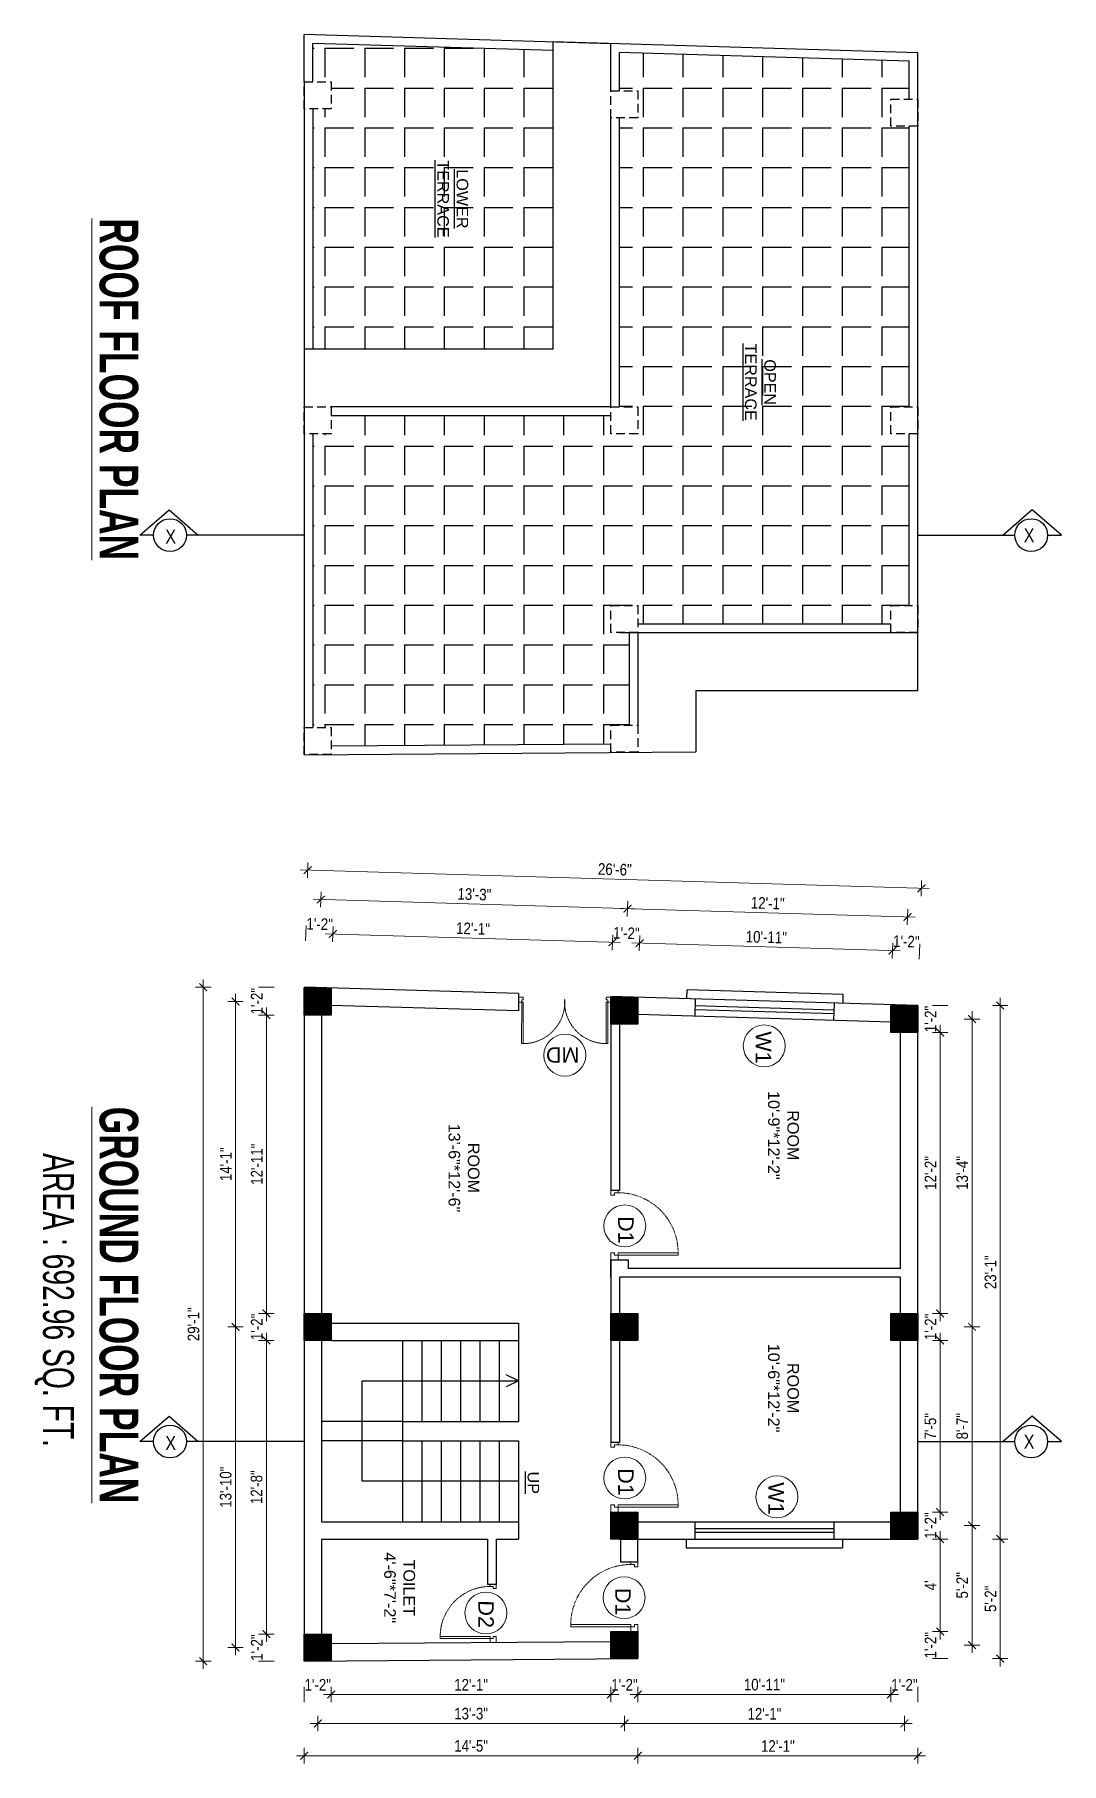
# Model space of a CAD drawing. Header units: inches. Extents: x -9985691 to 3643, y -3270716 to 4788.
# Drawn here: x -4964856 to -4964323, y -3264200 to -3263304 of the extents above; entities that cross this region are included whole.
import ezdxf

# ---------------------------------------------------------------- set-up
doc = ezdxf.new("R2010")
doc.units = ezdxf.units.IN
doc.header["$LTSCALE"] = 2
doc.header["$MEASUREMENT"] = 0
doc.header["$PDMODE"] = 34
doc.linetypes.add('HIDDEN', pattern=[0.375, 0.25, -0.125])
doc.layers.get('0').update_dxf_attribs({"linetype": 'CONTINUOUS'})
doc.layers.get('DEFPOINTS').update_dxf_attribs({"color": 141, "linetype": 'CONTINUOUS'})
doc.layers.add('A-Hatch', color=7, linetype='CONTINUOUS')
for name, color, linetype, lineweight in [('Annotate-Lite.w', 177, 'CONTINUOUS', 9), ('DIM 1-100', 4, 'CONTINUOUS', 13), ('Door-Window.w', 4, 'CONTINUOUS', 15), ('TEXT', 181, 'CONTINUOUS', 25), ('Text-100.w', 254, 'CONTINUOUS', 9)]:
    doc.layers.add(name, color=color, linetype=linetype, lineweight=lineweight)
doc.styles.add('ARAIL', font='ARIALN.TTF')
doc.styles.add('Arial', font='arial.ttf', dxfattribs={"width": 0.8, "height": 12})
doc.styles.add('arial.', font='arial.ttf')
doc.styles.add('gaurav', font='arial.ttf')
doc.styles.get("Standard").update_dxf_attribs({"font": 'ARIALN.TTF'})
doc.dimstyles.new('1 by 96', dxfattribs={"dimtxt": 6, "dimasz": 4, "dimexe": 4, "dimexo": 4, "dimgap": 2, "dimtad": 1, "dimdec": 0, "dimzin": 0, "dimdsep": 46, "dimlunit": 4, "dimtxsty": 'Standard', "dimblk": 'ARCHTICK', "dimcen": 0, "dimdle": 4, "dimadec": 0, "dimazin": 0, "dimtfac": 1, "dimtdec": 0, "dimtix": 1, "dimtofl": 0, "dimtmove": 1, "dimatfit": 3, "dimldrblk": 'ARCHTICK', "dimfxl": 4, "dimfxlon": 1, "dimtolj": 1, "dimtzin": 0, "dimlwd": -1, "dimlwe": -1, "dimarcsym": 0})
pattern_1 = [(270, (-1699726.366, -8236740.928), (20.625, -4e-15), [15, -5.625]), (360, (-1699726.366, -8236740.928), (5e-15, 20.625), [15, -5.625])]

msp = doc.modelspace()

# ---------------------------------------------------------------- texts
at = {"layer": 'Annotate-Lite.w', "ltscale": 0.005, "char_height": 8, "style": 'gaurav'}
for s, insert, attachment_point, rotation in [('W1', (-4964473.73, -3263820.66), 1, 270), ('MD', (-4964573.11, -3263836.9), 1, 179.96183), ('D1', (-4964545.09, -3263916.43), 1, 270.03817), ('D1', (-4964545.09, -3264047.17), 1, 270.03817), ('W1', (-4964467.16, -3264054.46), 1, 270), ('D2', (-4964625.55, -3264115.7), 7, 269.88549), ('D1', (-4964554.56, -3264109.2), 7, 269.96183)]:
    msp.add_mtext_dynamic_manual_height_columns(s, width=8, gutter_width=100, heights=[0], dxfattribs=dict(at, insert=insert, attachment_point=attachment_point, rotation=rotation))
at = {"layer": 'TEXT', "lineweight": -2, "char_height": 6, "attachment_point": 5, "rotation": 270, "style": 'arial.'}
for s, insert, width in [('{\\LLOWER\\PTERRACE}', (-4964638.89, -3263389.01), 127.5059), ('{\\LOPEN\\PTERRACE}', (-4964479.38, -3263484.05), 127.5059), ('{\\LUP}', (-4964597.08, -3264054.71), 26.6739)]:
    msp.add_mtext(s, dxfattribs=dict(at, insert=insert, width=width))
at = {"layer": 'TEXT', "char_height": 7.2, "style": 'ARAIL'}
for insert, attachment_point in [((-4964782.31, -3263560.51), 3), ((-4964342.81, -3263559.84), 1), ((-4964782.31, -3264030.49), 3), ((-4964342.81, -3264029.83), 1)]:
    msp.add_mtext_dynamic_manual_height_columns('X', width=125.4648, gutter_width=90, heights=[0], dxfattribs=dict(at, insert=insert, attachment_point=attachment_point))
at = {"layer": 'TEXT', "lineweight": -2, "char_height": 6, "attachment_point": 5, "rotation": 270, "style": 'arial.'}
for s, insert in [('ROOM\\P10\'-9"*12\'-2"', (-4964467.42, -3263874.57)), ('ROOM\\P13\'-6"*12\'-6"', (-4964633.04, -3263891.48)), ('ROOM\\P10\'-6"*12\'-2"', (-4964467.42, -3264005.61)), ('TOILET\\P4\'-6"*7\'-2"', (-4964666.42, -3264109.17))]:
    msp.add_mtext_dynamic_manual_height_columns(s, width=45.7314, gutter_width=30, heights=[0], dxfattribs=dict(at, insert=insert))
at = {"layer": 'Text-100.w', "char_height": 20, "width": 569.1024, "attachment_point": 2, "rotation": 270, "style": 'Arial'}
for s, insert in [('\\A1;{\\fArial Narrow|b1|i0|c0|p34;\\LROOF FLOOR PLAN}', (-4964801.88, -3263487.69)), ('\\A1;{\\fArial Narrow|b1|i0|c0|p34;\\L GROUND FLOOR PLAN\\P\\fArial Narrow|b0|i0|c0|p34;\\H0.8x;\\lAREA : 692.96 SQ. FT.\\H1.02306x; }', (-4964801.88, -3263959.99))]:
    msp.add_mtext(s, dxfattribs=dict(at, insert=insert))

# ---------------------------------------------------------------- blocks, each defined once
blk = doc.blocks.new('FDFDRE')
at = {"ltscale": 3}
for p, q in [((165701.1, -58637.8), (165701.1, -58641.5)), ((165704.8, -58637.8), (165701.1, -58637.8)), ((165704.8, -58639.7), (165703.6, -58639.7)), ((165703.6, -58639.7), (165703.6, -58641.5)), ((165704.8, -58639.7), (165704.8, -58637.8)), ((165767, -58639.7), (165767, -58637.8)), ((165767, -58637.8), (165770.6, -58637.8)), ((165767, -58639.7), (165768.2, -58639.7)), ((165768.2, -58639.7), (165768.2, -58641.5)), ((165770.6, -58637.8), (165770.7, -58641.5)), ((165701.1, -58641.5), (165703.6, -58641.5)), ((165703.6, -58641.5), (165703.5, -58672.6)), ((165703.6, -58641.5), (165704.8, -58641.5)), ((165704.8, -58641.5), (165704.8, -58672.7)), ((165767, -58641.5), (165767, -58672.7)), ((165768.2, -58641.5), (165767, -58641.5)), ((165770.7, -58641.5), (165768.2, -58641.5)), ((165768.2, -58641.5), (165768.2, -58672.6)), ((165703.5, -58672.6), (165704.8, -58672.7)), ((165768.2, -58672.6), (165767, -58672.7))]:
    blk.add_line(p, q, dxfattribs=at)
at = {"layer": 'Door-Window.w', "color": 9, "linetype": 'HIDDEN', "lineweight": 18}
for centre, start, end in [((165704.8, -58641.5), 269.9618, 3.3835), ((165767, -58641.5), 176.6165, 270.0382)]:
    blk.add_arc(centre, 31.2, start, end, dxfattribs=at)
blk = doc.blocks.new('3-0')
at = {"ltscale": 3}
for p, q in [((11063.05, 10097.68), (11065.97, 10099.9)), ((11063.05, 10097.68), (11064.53, 10095.73)), ((11065.99, 10096.84), (11064.53, 10095.73)), ((11065.25, 10097.81), (11066.71, 10098.92)), ((11065.99, 10096.84), (11065.25, 10097.81)), ((11065.97, 10099.9), (11066.71, 10098.92)), ((11085.5, 10074.13), (11110.32, 10092.96)), ((11086.24, 10073.15), (11111.05, 10091.97)), ((11111.05, 10091.97), (11110.32, 10092.96)), ((11084.04, 10073.02), (11082.57, 10071.91)), ((11082.57, 10071.91), (11084.79, 10068.98)), ((11084.04, 10073.02), (11084.78, 10072.04)), ((11084.78, 10072.04), (11086.24, 10073.15)), ((11084.79, 10068.98), (11087.72, 10071.2)), ((11086.24, 10073.15), (11085.5, 10074.13)), ((11087.72, 10071.2), (11086.24, 10073.15))]:
    blk.add_line(p, q, dxfattribs=at)
at = {"layer": 'Door-Window.w', "color": 9, "linetype": 'HIDDEN', "lineweight": 18}
blk.add_arc((11085.5, 10074.13), 31.16, 37.1906, 127.14649, dxfattribs=at)
blk = doc.blocks.new('*D1332')
at = {"layer": 'DEFPOINTS', "color": 0, "ltscale": 0.5, "transparency": 16777216}
for p in [(-4964397.7, -3263807.25), (-4964397.7, -3263821.25), (-4964386.16, -3263821.25)]:
    blk.add_point(p, dxfattribs=at)
at = {"layer": 'DIM 1-100', "color": 0, "ltscale": 0.5, "transparency": 16777216}
for p, q in [((-4964390.16, -3263807.25), (-4964382.16, -3263807.25)), ((-4964390.16, -3263821.25), (-4964382.16, -3263821.25))]:
    blk.add_line(p, q, dxfattribs=at)
at = {"layer": 'DIM 1-100', "color": 0, "ltscale": 0.5, "transparency": 16777216, "insert": (-4964391.17, -3263814.25), "char_height": 6, "attachment_point": 5, "rotation": 90}
blk.add_mtext('\\A1;1\'-2"', dxfattribs=at)
blk = doc.blocks.new('_ArchTick')
at = {"color": 0, "linetype": 'ByBlock', "const_width": 0.15}
blk.add_lwpolyline([(-0.5, -0.5), (0.5, 0.5)], dxfattribs=at)
blk = doc.blocks.new('*D1333')
at = {"layer": 'DEFPOINTS', "color": 0, "ltscale": 0.5, "transparency": 16777216}
for p in [(-4964397.7, -3263821.25), (-4964397.7, -3263966.89), (-4964386.16, -3263966.89)]:
    blk.add_point(p, dxfattribs=at)
at = {"layer": 'DIM 1-100', "color": 0, "ltscale": 0.5, "transparency": 16777216}
for p, q in [((-4964386.16, -3263817.25), (-4964386.16, -3263970.89)), ((-4964390.16, -3263821.25), (-4964382.16, -3263821.25)), ((-4964390.16, -3263966.89), (-4964382.16, -3263966.89))]:
    blk.add_line(p, q, dxfattribs=at)
at = {"layer": 'DIM 1-100', "color": 0, "ltscale": 0.5, "transparency": 16777216, "xscale": 4, "yscale": 4, "zscale": 4}
for p, rotation in [((-4964386.16, -3263821.25), 90), ((-4964386.16, -3263966.89), 270)]:
    blk.add_blockref('_ArchTick', p, dxfattribs=dict(at, rotation=rotation))
at = {"layer": 'DIM 1-100', "color": 0, "ltscale": 0.5, "transparency": 16777216, "insert": (-4964391.17, -3263894.07), "char_height": 6, "attachment_point": 5, "rotation": 90}
blk.add_mtext('\\A1;12\'-2"', dxfattribs=at)
blk = doc.blocks.new('*D1334')
at = {"layer": 'DEFPOINTS', "color": 0, "ltscale": 0.5, "transparency": 16777216}
for p in [(-4964397.7, -3263966.89), (-4964397.7, -3263980.89), (-4964386.16, -3263980.89)]:
    blk.add_point(p, dxfattribs=at)
at = {"layer": 'DIM 1-100', "color": 0, "ltscale": 0.5, "transparency": 16777216}
for p, q in [((-4964390.16, -3263966.89), (-4964382.16, -3263966.89)), ((-4964390.16, -3263980.89), (-4964382.16, -3263980.89))]:
    blk.add_line(p, q, dxfattribs=at)
at = {"layer": 'DIM 1-100', "color": 0, "ltscale": 0.5, "transparency": 16777216, "insert": (-4964391.17, -3263973.89), "char_height": 6, "attachment_point": 5, "rotation": 90}
blk.add_mtext('\\A1;1\'-2"', dxfattribs=at)
blk = doc.blocks.new('*D1335')
at = {"layer": 'DEFPOINTS', "color": 0, "ltscale": 0.5, "transparency": 16777216}
for p in [(-4964397.7, -3263980.89), (-4964397.7, -3264069.89), (-4964386.16, -3264069.89)]:
    blk.add_point(p, dxfattribs=at)
at = {"layer": 'DIM 1-100', "color": 0, "ltscale": 0.5, "transparency": 16777216}
for p, q in [((-4964390.16, -3263980.89), (-4964382.16, -3263980.89)), ((-4964386.16, -3263976.89), (-4964386.16, -3264073.89)), ((-4964390.16, -3264069.89), (-4964382.16, -3264069.89))]:
    blk.add_line(p, q, dxfattribs=at)
at = {"layer": 'DIM 1-100', "color": 0, "ltscale": 0.5, "transparency": 16777216, "xscale": 4, "yscale": 4, "zscale": 4}
for p, rotation in [((-4964386.16, -3263980.89), 90), ((-4964386.16, -3264069.89), 270)]:
    blk.add_blockref('_ArchTick', p, dxfattribs=dict(at, rotation=rotation))
at = {"layer": 'DIM 1-100', "color": 0, "ltscale": 0.5, "transparency": 16777216, "insert": (-4964391.21, -3264025.39), "char_height": 6, "attachment_point": 5, "rotation": 90}
blk.add_mtext('\\A1;7\'-5"', dxfattribs=at)
blk = doc.blocks.new('*D1336')
at = {"layer": 'DEFPOINTS', "color": 0, "ltscale": 0.5, "transparency": 16777216}
for p in [(-4964397.7, -3264069.89), (-4964397.7, -3264083.89), (-4964386.16, -3264083.89)]:
    blk.add_point(p, dxfattribs=at)
at = {"layer": 'DIM 1-100', "color": 0, "ltscale": 0.5, "transparency": 16777216}
for p, q in [((-4964390.16, -3264069.89), (-4964382.16, -3264069.89)), ((-4964390.16, -3264083.89), (-4964382.16, -3264083.89))]:
    blk.add_line(p, q, dxfattribs=at)
at = {"layer": 'DIM 1-100', "color": 0, "ltscale": 0.5, "transparency": 16777216, "insert": (-4964391.17, -3264076.89), "char_height": 6, "attachment_point": 5, "rotation": 90}
blk.add_mtext('\\A1;1\'-2"', dxfattribs=at)
blk = doc.blocks.new('*D1337')
at = {"layer": 'DEFPOINTS', "color": 0, "ltscale": 0.5, "transparency": 16777216}
for p in [(-4964397.7, -3264083.89), (-4964542.82, -3264131.91), (-4964386.16, -3264131.91)]:
    blk.add_point(p, dxfattribs=at)
at = {"layer": 'DIM 1-100', "color": 0, "ltscale": 0.5, "transparency": 16777216}
for p, q in [((-4964386.16, -3264079.89), (-4964386.16, -3264135.91)), ((-4964390.16, -3264083.89), (-4964382.16, -3264083.89)), ((-4964390.16, -3264131.91), (-4964382.16, -3264131.91))]:
    blk.add_line(p, q, dxfattribs=at)
at = {"layer": 'DIM 1-100', "color": 0, "ltscale": 0.5, "transparency": 16777216, "xscale": 4, "yscale": 4, "zscale": 4}
for p, rotation in [((-4964386.16, -3264083.89), 90), ((-4964386.16, -3264131.91), 270)]:
    blk.add_blockref('_ArchTick', p, dxfattribs=dict(at, rotation=rotation))
at = {"layer": 'DIM 1-100', "color": 0, "ltscale": 0.5, "transparency": 16777216, "insert": (-4964391.16, -3264107.9), "char_height": 6, "attachment_point": 5, "rotation": 90}
blk.add_mtext("\\A1;4'", dxfattribs=at)
blk = doc.blocks.new('*D1338')
at = {"layer": 'DEFPOINTS', "color": 0, "ltscale": 0.5, "transparency": 16777216}
for p in [(-4964542.82, -3264131.91), (-4964542.82, -3264145.91), (-4964386.16, -3264145.91)]:
    blk.add_point(p, dxfattribs=at)
at = {"layer": 'DIM 1-100', "color": 0, "ltscale": 0.5, "transparency": 16777216}
for p, q in [((-4964390.16, -3264131.91), (-4964382.16, -3264131.91)), ((-4964390.16, -3264145.91), (-4964382.16, -3264145.91))]:
    blk.add_line(p, q, dxfattribs=at)
at = {"layer": 'DIM 1-100', "color": 0, "ltscale": 0.5, "transparency": 16777216, "insert": (-4964391.17, -3264138.91), "char_height": 6, "attachment_point": 5, "rotation": 90}
blk.add_mtext('\\A1;1\'-2"', dxfattribs=at)
blk = doc.blocks.new('*D1339')
at = {"layer": 'DEFPOINTS', "color": 0, "ltscale": 0.5, "transparency": 16777216}
for p in [(-4964404.7, -3263814.25), (-4964404.7, -3263973.89), (-4964369.63, -3263973.89)]:
    blk.add_point(p, dxfattribs=at)
at = {"layer": 'DIM 1-100', "color": 0, "ltscale": 0.5, "transparency": 16777216}
for p, q in [((-4964369.63, -3263810.25), (-4964369.63, -3263977.89)), ((-4964373.63, -3263814.25), (-4964365.63, -3263814.25)), ((-4964373.63, -3263973.89), (-4964365.63, -3263973.89))]:
    blk.add_line(p, q, dxfattribs=at)
at = {"layer": 'DIM 1-100', "color": 0, "ltscale": 0.5, "transparency": 16777216, "xscale": 4, "yscale": 4, "zscale": 4}
for p, rotation in [((-4964369.63, -3263814.25), 90), ((-4964369.63, -3263973.89), 270)]:
    blk.add_blockref('_ArchTick', p, dxfattribs=dict(at, rotation=rotation))
at = {"layer": 'DIM 1-100', "color": 0, "ltscale": 0.5, "transparency": 16777216, "insert": (-4964374.7, -3263894.07), "char_height": 6, "attachment_point": 5, "rotation": 90}
blk.add_mtext('\\A1;13\'-4"', dxfattribs=at)
blk = doc.blocks.new('*D1340')
at = {"layer": 'DEFPOINTS', "color": 0, "ltscale": 0.5, "transparency": 16777216}
for p in [(-4964404.7, -3263973.89), (-4964404.7, -3264076.89), (-4964369.63, -3264076.89)]:
    blk.add_point(p, dxfattribs=at)
at = {"layer": 'DIM 1-100', "color": 0, "ltscale": 0.5, "transparency": 16777216}
for p, q in [((-4964369.63, -3263969.89), (-4964369.63, -3264080.89)), ((-4964373.63, -3263973.89), (-4964365.63, -3263973.89)), ((-4964373.63, -3264076.89), (-4964365.63, -3264076.89))]:
    blk.add_line(p, q, dxfattribs=at)
at = {"layer": 'DIM 1-100', "color": 0, "ltscale": 0.5, "transparency": 16777216, "xscale": 4, "yscale": 4, "zscale": 4}
for p, rotation in [((-4964369.63, -3263973.89), 90), ((-4964369.63, -3264076.89), 270)]:
    blk.add_blockref('_ArchTick', p, dxfattribs=dict(at, rotation=rotation))
at = {"layer": 'DIM 1-100', "color": 0, "ltscale": 0.5, "transparency": 16777216, "insert": (-4964374.7, -3264025.39), "char_height": 6, "attachment_point": 5, "rotation": 90}
blk.add_mtext('\\A1;8\'-7"', dxfattribs=at)
blk = doc.blocks.new('*D1341')
at = {"layer": 'DEFPOINTS', "color": 0, "ltscale": 0.5, "transparency": 16777216}
for p in [(-4964404.7, -3264076.89), (-4964549.82, -3264138.91), (-4964369.63, -3264138.91)]:
    blk.add_point(p, dxfattribs=at)
at = {"layer": 'DIM 1-100', "color": 0, "ltscale": 0.5, "transparency": 16777216}
for p, q in [((-4964373.63, -3264076.89), (-4964365.63, -3264076.89)), ((-4964369.63, -3264072.89), (-4964369.63, -3264142.91)), ((-4964373.63, -3264138.91), (-4964365.63, -3264138.91))]:
    blk.add_line(p, q, dxfattribs=at)
at = {"layer": 'DIM 1-100', "color": 0, "ltscale": 0.5, "transparency": 16777216, "xscale": 4, "yscale": 4, "zscale": 4}
for p, rotation in [((-4964369.63, -3264076.89), 90), ((-4964369.63, -3264138.91), 270)]:
    blk.add_blockref('_ArchTick', p, dxfattribs=dict(at, rotation=rotation))
at = {"layer": 'DIM 1-100', "color": 0, "ltscale": 0.5, "transparency": 16777216, "insert": (-4964374.7, -3264107.9), "char_height": 6, "attachment_point": 5, "rotation": 90}
blk.add_mtext('\\A1;5\'-2"', dxfattribs=at)
blk = doc.blocks.new('*D1342')
at = {"layer": 'DEFPOINTS', "color": 0, "ltscale": 0.5, "transparency": 16777216}
for p in [(-4964397.7, -3263807.25), (-4964355, -3263807.25), (-4964397.7, -3264083.89)]:
    blk.add_point(p, dxfattribs=at)
at = {"layer": 'DIM 1-100', "color": 0, "ltscale": 0.5, "transparency": 16777216}
for p, q in [((-4964359, -3263807.25), (-4964351, -3263807.25)), ((-4964355, -3264087.89), (-4964355, -3263803.25)), ((-4964359, -3264083.89), (-4964351, -3264083.89))]:
    blk.add_line(p, q, dxfattribs=at)
at = {"layer": 'DIM 1-100', "color": 0, "ltscale": 0.5, "transparency": 16777216, "xscale": 4, "yscale": 4, "zscale": 4}
for p, rotation in [((-4964355, -3263807.25), 90), ((-4964355, -3264083.89), 270)]:
    blk.add_blockref('_ArchTick', p, dxfattribs=dict(at, rotation=rotation))
at = {"layer": 'DIM 1-100', "color": 0, "ltscale": 0.5, "transparency": 16777216, "insert": (-4964360.06, -3263945.57), "char_height": 6, "attachment_point": 5, "rotation": 90}
blk.add_mtext('\\A1;23\'-1"', dxfattribs=at)
blk = doc.blocks.new('*D1343')
at = {"layer": 'DEFPOINTS', "color": 0, "ltscale": 0.5, "transparency": 16777216}
for p in [(-4964397.7, -3264083.89), (-4964542.82, -3264145.91), (-4964355, -3264145.91)]:
    blk.add_point(p, dxfattribs=at)
at = {"layer": 'DIM 1-100', "color": 0, "ltscale": 0.5, "transparency": 16777216}
for p, q in [((-4964355, -3264079.89), (-4964355, -3264149.91)), ((-4964359, -3264083.89), (-4964351, -3264083.89)), ((-4964359, -3264145.91), (-4964351, -3264145.91))]:
    blk.add_line(p, q, dxfattribs=at)
at = {"layer": 'DIM 1-100', "color": 0, "ltscale": 0.5, "transparency": 16777216, "xscale": 4, "yscale": 4, "zscale": 4}
for p, rotation in [((-4964355, -3264083.89), 90), ((-4964355, -3264145.91), 270)]:
    blk.add_blockref('_ArchTick', p, dxfattribs=dict(at, rotation=rotation))
at = {"layer": 'DIM 1-100', "color": 0, "ltscale": 0.5, "transparency": 16777216, "insert": (-4964360.06, -3264114.9), "char_height": 6, "attachment_point": 5, "rotation": 90}
blk.add_mtext('\\A1;5\'-2"', dxfattribs=at)
blk = doc.blocks.new('*D1344')
at = {"layer": 'DEFPOINTS', "color": 0, "ltscale": 0.5, "transparency": 16777216}
for p in [(-4964541.99, -3263774.93), (-4964556.82, -3263802.52), (-4964542.82, -3263802.93)]:
    blk.add_point(p, dxfattribs=at)
at = {"layer": 'DIM 1-100', "color": 0, "ltscale": 0.5, "transparency": 16777216}
for p, q in [((-4964556.11, -3263778.52), (-4964555.87, -3263770.52)), ((-4964542.11, -3263778.93), (-4964541.87, -3263770.94))]:
    blk.add_line(p, q, dxfattribs=at)
at = {"layer": 'DIM 1-100', "color": 0, "ltscale": 0.5, "transparency": 16777216, "insert": (-4964548.84, -3263769.72), "char_height": 6, "attachment_point": 5, "rotation": 358.29686}
blk.add_mtext('\\A1;1\'-2"', dxfattribs=at)
blk = doc.blocks.new('*D1345')
at = {"layer": 'DEFPOINTS', "color": 0, "ltscale": 0.5, "transparency": 16777216}
for p in [(-4964700.99, -3263770.21), (-4964701.82, -3263798.21), (-4964556.82, -3263802.52)]:
    blk.add_point(p, dxfattribs=at)
at = {"layer": 'DIM 1-100', "color": 0, "ltscale": 0.5, "transparency": 16777216}
for p, q in [((-4964701.11, -3263774.21), (-4964700.87, -3263766.21)), ((-4964551.99, -3263774.64), (-4964704.99, -3263770.09)), ((-4964556.11, -3263778.52), (-4964555.87, -3263770.52))]:
    blk.add_line(p, q, dxfattribs=at)
at = {"layer": 'DIM 1-100', "color": 0, "ltscale": 0.5, "transparency": 16777216, "xscale": 4, "yscale": 4, "zscale": 4}
for p, rotation in [((-4964700.99, -3263770.21), 178.2968649486776), ((-4964555.99, -3263774.52), 358.2968649486776)]:
    blk.add_blockref('_ArchTick', p, dxfattribs=dict(at, rotation=rotation))
at = {"layer": 'DIM 1-100', "color": 0, "ltscale": 0.5, "transparency": 16777216, "insert": (-4964628.34, -3263767.35), "char_height": 6, "attachment_point": 5, "rotation": 358.29686}
blk.add_mtext('\\A1;12\'-1"', dxfattribs=at)
blk = doc.blocks.new('*D1346')
at = {"layer": 'DEFPOINTS', "color": 0, "ltscale": 0.5, "transparency": 16777216}
for p in [(-4964714.99, -3263769.79), (-4964715.82, -3263797.79), (-4964701.82, -3263798.21)]:
    blk.add_point(p, dxfattribs=at)
at = {"layer": 'DIM 1-100', "color": 0, "ltscale": 0.5, "transparency": 16777216}
for p, q in [((-4964715.11, -3263773.79), (-4964714.87, -3263765.79)), ((-4964701.11, -3263774.21), (-4964700.87, -3263766.21))]:
    blk.add_line(p, q, dxfattribs=at)
at = {"layer": 'DIM 1-100', "color": 0, "ltscale": 0.5, "transparency": 16777216, "insert": (-4964707.84, -3263764.99), "char_height": 6, "attachment_point": 5, "rotation": 358.29686}
blk.add_mtext('\\A1;1\'-2"', dxfattribs=at)
blk = doc.blocks.new('*D1347')
at = {"layer": 'DEFPOINTS', "color": 0, "ltscale": 0.5, "transparency": 16777216}
for p in [(-4964410.85, -3263778.83), (-4964542.82, -3263802.93), (-4964411.7, -3263807.25)]:
    blk.add_point(p, dxfattribs=at)
at = {"layer": 'DIM 1-100', "color": 0, "ltscale": 0.5, "transparency": 16777216}
for p, q in [((-4964545.99, -3263774.82), (-4964406.85, -3263778.95)), ((-4964542.11, -3263778.93), (-4964541.87, -3263770.94)), ((-4964410.97, -3263782.83), (-4964410.73, -3263774.84))]:
    blk.add_line(p, q, dxfattribs=at)
at = {"layer": 'DIM 1-100', "color": 0, "ltscale": 0.5, "transparency": 16777216, "xscale": 4, "yscale": 4, "zscale": 4}
for p, rotation in [((-4964541.99, -3263774.93), 178.2968649486776), ((-4964410.85, -3263778.83), 358.2968649486776)]:
    blk.add_blockref('_ArchTick', p, dxfattribs=dict(at, rotation=rotation))
at = {"layer": 'DIM 1-100', "color": 0, "ltscale": 0.5, "transparency": 16777216, "insert": (-4964476.27, -3263771.82), "char_height": 6, "attachment_point": 5, "rotation": 358.29686}
blk.add_mtext('\\A1;10\'-11"', dxfattribs=at)
blk = doc.blocks.new('*D1348')
at = {"layer": 'DEFPOINTS', "color": 0, "ltscale": 0.5, "transparency": 16777216}
for p in [(-4964396.86, -3263779.25), (-4964411.7, -3263807.25), (-4964397.7, -3263807.25)]:
    blk.add_point(p, dxfattribs=at)
at = {"layer": 'DIM 1-100', "color": 0, "ltscale": 0.5, "transparency": 16777216}
for p, q in [((-4964410.97, -3263782.83), (-4964410.73, -3263774.84)), ((-4964396.98, -3263783.25), (-4964396.74, -3263775.25))]:
    blk.add_line(p, q, dxfattribs=at)
at = {"layer": 'DIM 1-100', "color": 0, "ltscale": 0.5, "transparency": 16777216, "insert": (-4964403.71, -3263774.03), "char_height": 6, "attachment_point": 5, "rotation": 358.29686}
blk.add_mtext('\\A1;1\'-2"', dxfattribs=at)
blk = doc.blocks.new('*D1349')
at = {"layer": 'DEFPOINTS', "color": 0, "ltscale": 0.5, "transparency": 16777216}
for p in [(-4964548.25, -3263757.04), (-4964708.82, -3263805.21), (-4964549.82, -3263809.93)]:
    blk.add_point(p, dxfattribs=at)
at = {"layer": 'DIM 1-100', "color": 0, "ltscale": 0.5, "transparency": 16777216}
for p, q in [((-4964707.37, -3263756.31), (-4964707.13, -3263748.31)), ((-4964711.25, -3263752.19), (-4964544.25, -3263757.16)), ((-4964548.37, -3263761.04), (-4964548.13, -3263753.04))]:
    blk.add_line(p, q, dxfattribs=at)
at = {"layer": 'DIM 1-100', "color": 0, "ltscale": 0.5, "transparency": 16777216, "xscale": 4, "yscale": 4, "zscale": 4}
for p, rotation in [((-4964707.25, -3263752.31), 178.2968649667786), ((-4964548.25, -3263757.04), 358.2968649667786)]:
    blk.add_blockref('_ArchTick', p, dxfattribs=dict(at, rotation=rotation))
at = {"layer": 'DIM 1-100', "color": 0, "ltscale": 0.5, "transparency": 16777216, "insert": (-4964627.6, -3263749.61), "char_height": 6, "attachment_point": 5, "rotation": 358.29686}
blk.add_mtext('\\A1;13\'-3"', dxfattribs=at)
blk = doc.blocks.new('*D1350')
at = {"layer": 'DEFPOINTS', "color": 0, "ltscale": 0.5, "transparency": 16777216}
for p in [(-4964403.12, -3263761.35), (-4964549.82, -3263809.93), (-4964404.7, -3263814.25)]:
    blk.add_point(p, dxfattribs=at)
at = {"layer": 'DIM 1-100', "color": 0, "ltscale": 0.5, "transparency": 16777216}
for p, q in [((-4964552.25, -3263756.92), (-4964399.12, -3263761.47)), ((-4964548.37, -3263761.04), (-4964548.13, -3263753.04)), ((-4964403.24, -3263765.35), (-4964403, -3263757.35))]:
    blk.add_line(p, q, dxfattribs=at)
at = {"layer": 'DIM 1-100', "color": 0, "ltscale": 0.5, "transparency": 16777216, "xscale": 4, "yscale": 4, "zscale": 4}
for p, rotation in [((-4964548.25, -3263757.04), 178.2968649486776), ((-4964403.12, -3263761.35), 358.2968649486776)]:
    blk.add_blockref('_ArchTick', p, dxfattribs=dict(at, rotation=rotation))
at = {"layer": 'DIM 1-100', "color": 0, "ltscale": 0.5, "transparency": 16777216, "insert": (-4964475.54, -3263754.18), "char_height": 6, "attachment_point": 5, "rotation": 358.29686}
blk.add_mtext('\\A1;12\'-1"', dxfattribs=at)
blk = doc.blocks.new('*D1351')
at = {"layer": 'DEFPOINTS', "color": 0, "ltscale": 0.5, "transparency": 16777216}
for p in [(-4964714.02, -3263737.04), (-4964715.82, -3263797.79), (-4964397.7, -3263807.25)]:
    blk.add_point(p, dxfattribs=at)
at = {"layer": 'DIM 1-100', "color": 0, "ltscale": 0.5, "transparency": 16777216}
for p, q in [((-4964391.89, -3263746.62), (-4964718.01, -3263736.92)), ((-4964714.14, -3263741.04), (-4964713.9, -3263733.04)), ((-4964396.01, -3263750.5), (-4964395.77, -3263742.5))]:
    blk.add_line(p, q, dxfattribs=at)
at = {"layer": 'DIM 1-100', "color": 0, "ltscale": 0.5, "transparency": 16777216, "xscale": 4, "yscale": 4, "zscale": 4}
for p, rotation in [((-4964714.02, -3263737.04), 178.2968649667986), ((-4964395.89, -3263746.5), 358.2968649667986)]:
    blk.add_blockref('_ArchTick', p, dxfattribs=dict(at, rotation=rotation))
at = {"layer": 'DIM 1-100', "color": 0, "ltscale": 0.5, "transparency": 16777216, "insert": (-4964554.8, -3263736.71), "char_height": 6, "attachment_point": 5, "rotation": 358.29686}
blk.add_mtext('\\A1;26\'-6"', dxfattribs=at)
blk = doc.blocks.new('*D1352')
at = {"layer": 'DEFPOINTS', "color": 0, "ltscale": 0.5, "transparency": 16777216}
for p in [(-4964715.82, -3263797.79), (-4964735.45, -3263812.21), (-4964715.82, -3263812.21)]:
    blk.add_point(p, dxfattribs=at)
at = {"layer": 'DIM 1-100', "color": 0, "ltscale": 0.5, "transparency": 16777216}
for p, q in [((-4964731.45, -3263797.79), (-4964739.45, -3263797.79)), ((-4964731.45, -3263812.21), (-4964739.45, -3263812.21))]:
    blk.add_line(p, q, dxfattribs=at)
at = {"layer": 'DIM 1-100', "color": 0, "ltscale": 0.5, "transparency": 16777216, "insert": (-4964740.46, -3263805), "char_height": 6, "attachment_point": 5, "rotation": 90}
blk.add_mtext('\\A1;1\'-2"', dxfattribs=at)
blk = doc.blocks.new('*D1353')
at = {"layer": 'DEFPOINTS', "color": 0, "ltscale": 0.5, "transparency": 16777216}
for p in [(-4964715.82, -3263812.21), (-4964735.45, -3263966.89), (-4964715.82, -3263966.89)]:
    blk.add_point(p, dxfattribs=at)
at = {"layer": 'DIM 1-100', "color": 0, "ltscale": 0.5, "transparency": 16777216}
for p, q in [((-4964735.45, -3263808.21), (-4964735.45, -3263970.89)), ((-4964731.45, -3263812.21), (-4964739.45, -3263812.21)), ((-4964731.45, -3263966.89), (-4964739.45, -3263966.89))]:
    blk.add_line(p, q, dxfattribs=at)
at = {"layer": 'DIM 1-100', "color": 0, "ltscale": 0.5, "transparency": 16777216, "xscale": 4, "yscale": 4, "zscale": 4}
for p, rotation in [((-4964735.45, -3263812.21), 90), ((-4964735.45, -3263966.89), 270)]:
    blk.add_blockref('_ArchTick', p, dxfattribs=dict(at, rotation=rotation))
at = {"layer": 'DIM 1-100', "color": 0, "ltscale": 0.5, "transparency": 16777216, "insert": (-4964740.46, -3263889.55), "char_height": 6, "attachment_point": 5, "rotation": 90}
blk.add_mtext('\\A1;12\'-11"', dxfattribs=at)
blk = doc.blocks.new('*D1354')
at = {"layer": 'DEFPOINTS', "color": 0, "ltscale": 0.5, "transparency": 16777216}
for p in [(-4964715.82, -3263966.89), (-4964735.45, -3263980.89), (-4964715.82, -3263980.89)]:
    blk.add_point(p, dxfattribs=at)
at = {"layer": 'DIM 1-100', "color": 0, "ltscale": 0.5, "transparency": 16777216}
for p, q in [((-4964731.45, -3263966.89), (-4964739.45, -3263966.89)), ((-4964731.45, -3263980.89), (-4964739.45, -3263980.89))]:
    blk.add_line(p, q, dxfattribs=at)
at = {"layer": 'DIM 1-100', "color": 0, "ltscale": 0.5, "transparency": 16777216, "insert": (-4964740.46, -3263973.89), "char_height": 6, "attachment_point": 5, "rotation": 90}
blk.add_mtext('\\A1;1\'-2"', dxfattribs=at)
blk = doc.blocks.new('*D1355')
at = {"layer": 'DEFPOINTS', "color": 0, "ltscale": 0.5, "transparency": 16777216}
for p in [(-4964715.82, -3263980.89), (-4964735.45, -3264133.14), (-4964715.82, -3264133.14)]:
    blk.add_point(p, dxfattribs=at)
at = {"layer": 'DIM 1-100', "color": 0, "ltscale": 0.5, "transparency": 16777216}
for p, q in [((-4964731.45, -3263980.89), (-4964739.45, -3263980.89)), ((-4964735.45, -3263976.89), (-4964735.45, -3264137.14)), ((-4964731.45, -3264133.14), (-4964739.45, -3264133.14))]:
    blk.add_line(p, q, dxfattribs=at)
at = {"layer": 'DIM 1-100', "color": 0, "ltscale": 0.5, "transparency": 16777216, "xscale": 4, "yscale": 4, "zscale": 4}
for p, rotation in [((-4964735.45, -3263980.89), 90), ((-4964735.45, -3264133.14), 270)]:
    blk.add_blockref('_ArchTick', p, dxfattribs=dict(at, rotation=rotation))
at = {"layer": 'DIM 1-100', "color": 0, "ltscale": 0.5, "transparency": 16777216, "insert": (-4964740.51, -3264057.01), "char_height": 6, "attachment_point": 5, "rotation": 90}
blk.add_mtext('\\A1;12\'-8"', dxfattribs=at)
blk = doc.blocks.new('*D1356')
at = {"layer": 'DEFPOINTS', "color": 0, "ltscale": 0.5, "transparency": 16777216}
for p in [(-4964715.82, -3264133.14), (-4964735.45, -3264147.25), (-4964715.82, -3264147.25)]:
    blk.add_point(p, dxfattribs=at)
at = {"layer": 'DIM 1-100', "color": 0, "ltscale": 0.5, "transparency": 16777216}
for p, q in [((-4964731.45, -3264133.14), (-4964739.45, -3264133.14)), ((-4964731.45, -3264147.25), (-4964739.45, -3264147.25))]:
    blk.add_line(p, q, dxfattribs=at)
at = {"layer": 'DIM 1-100', "color": 0, "ltscale": 0.5, "transparency": 16777216, "insert": (-4964740.46, -3264140.19), "char_height": 6, "attachment_point": 5, "rotation": 90}
blk.add_mtext('\\A1;1\'-2"', dxfattribs=at)
blk = doc.blocks.new('*D1357')
at = {"layer": 'DEFPOINTS', "color": 0, "ltscale": 0.5, "transparency": 16777216}
for p in [(-4964708.82, -3263805.21), (-4964751.46, -3263973.89), (-4964708.82, -3263973.89)]:
    blk.add_point(p, dxfattribs=at)
at = {"layer": 'DIM 1-100', "color": 0, "ltscale": 0.5, "transparency": 16777216}
for p, q in [((-4964751.46, -3263801.21), (-4964751.46, -3263977.89)), ((-4964747.46, -3263805.21), (-4964755.46, -3263805.21)), ((-4964747.46, -3263973.89), (-4964755.46, -3263973.89))]:
    blk.add_line(p, q, dxfattribs=at)
at = {"layer": 'DIM 1-100', "color": 0, "ltscale": 0.5, "transparency": 16777216, "xscale": 4, "yscale": 4, "zscale": 4}
for p, rotation in [((-4964751.46, -3263805.21), 90), ((-4964751.46, -3263973.89), 270)]:
    blk.add_blockref('_ArchTick', p, dxfattribs=dict(at, rotation=rotation))
at = {"layer": 'DIM 1-100', "color": 0, "ltscale": 0.5, "transparency": 16777216, "insert": (-4964756.47, -3263889.55), "char_height": 6, "attachment_point": 5, "rotation": 90}
blk.add_mtext('\\A1;14\'-1"', dxfattribs=at)
blk = doc.blocks.new('*D1358')
at = {"layer": 'DEFPOINTS', "color": 0, "ltscale": 0.5, "transparency": 16777216}
for p in [(-4964708.82, -3263973.89), (-4964751.46, -3264140.14), (-4964708.82, -3264140.14)]:
    blk.add_point(p, dxfattribs=at)
at = {"layer": 'DIM 1-100', "color": 0, "ltscale": 0.5, "transparency": 16777216}
for p, q in [((-4964751.46, -3263969.89), (-4964751.46, -3264144.14)), ((-4964747.46, -3263973.89), (-4964755.46, -3263973.89)), ((-4964747.46, -3264140.14), (-4964755.46, -3264140.14))]:
    blk.add_line(p, q, dxfattribs=at)
at = {"layer": 'DIM 1-100', "color": 0, "ltscale": 0.5, "transparency": 16777216, "xscale": 4, "yscale": 4, "zscale": 4}
for p, rotation in [((-4964751.46, -3263973.89), 90), ((-4964751.46, -3264140.14), 270)]:
    blk.add_blockref('_ArchTick', p, dxfattribs=dict(at, rotation=rotation))
at = {"layer": 'DIM 1-100', "color": 0, "ltscale": 0.5, "transparency": 16777216, "insert": (-4964756.52, -3264057.01), "char_height": 6, "attachment_point": 5, "rotation": 90}
blk.add_mtext('\\A1;13\'-10"', dxfattribs=at)
blk = doc.blocks.new('*D1359')
at = {"layer": 'DEFPOINTS', "color": 0, "ltscale": 0.5, "transparency": 16777216}
for p in [(-4964715.82, -3263797.79), (-4964768.15, -3264147.25), (-4964715.82, -3264147.25)]:
    blk.add_point(p, dxfattribs=at)
at = {"layer": 'DIM 1-100', "color": 0, "ltscale": 0.5, "transparency": 16777216}
for p, q in [((-4964768.15, -3263793.79), (-4964768.15, -3264151.25)), ((-4964764.15, -3263797.79), (-4964772.15, -3263797.79)), ((-4964764.15, -3264147.25), (-4964772.15, -3264147.25))]:
    blk.add_line(p, q, dxfattribs=at)
at = {"layer": 'DIM 1-100', "color": 0, "ltscale": 0.5, "transparency": 16777216, "xscale": 4, "yscale": 4, "zscale": 4}
for p, rotation in [((-4964768.15, -3263797.79), 90), ((-4964768.15, -3264147.25), 270)]:
    blk.add_blockref('_ArchTick', p, dxfattribs=dict(at, rotation=rotation))
at = {"layer": 'DIM 1-100', "color": 0, "ltscale": 0.5, "transparency": 16777216, "insert": (-4964773.21, -3263972.52), "char_height": 6, "attachment_point": 5, "rotation": 90}
blk.add_mtext('\\A1;29\'-1"', dxfattribs=at)
blk = doc.blocks.new('*D1360')
at = {"layer": 'DEFPOINTS', "color": 0, "ltscale": 0.5, "transparency": 16777216}
for p in [(-4964715.82, -3264147.25), (-4964701.82, -3264147.14), (-4964715.82, -3264164.49)]:
    blk.add_point(p, dxfattribs=at)
at = {"layer": 'DIM 1-100', "color": 0, "ltscale": 0.5, "transparency": 16777216}
for p, q in [((-4964715.82, -3264160.49), (-4964715.82, -3264168.49)), ((-4964701.82, -3264160.49), (-4964701.82, -3264168.49))]:
    blk.add_line(p, q, dxfattribs=at)
at = {"layer": 'DIM 1-100', "color": 0, "ltscale": 0.5, "transparency": 16777216, "insert": (-4964708.82, -3264159.47), "char_height": 6, "attachment_point": 5}
blk.add_mtext('\\A1;1\'-2"', dxfattribs=at)
blk = doc.blocks.new('*D1361')
at = {"layer": 'DEFPOINTS', "color": 0, "ltscale": 0.5, "transparency": 16777216}
for p in [(-4964701.82, -3264147.14), (-4964556.82, -3264145.91), (-4964556.82, -3264164.49)]:
    blk.add_point(p, dxfattribs=at)
at = {"layer": 'DIM 1-100', "color": 0, "ltscale": 0.5, "transparency": 16777216}
for p, q in [((-4964701.82, -3264160.49), (-4964701.82, -3264168.49)), ((-4964556.82, -3264160.49), (-4964556.82, -3264168.49)), ((-4964705.82, -3264164.49), (-4964552.82, -3264164.49))]:
    blk.add_line(p, q, dxfattribs=at)
at = {"layer": 'DIM 1-100', "color": 0, "ltscale": 0.5, "transparency": 16777216, "xscale": 4, "yscale": 4, "zscale": 4, "rotation": 180}
blk.add_blockref('_ArchTick', (-4964701.82, -3264164.49), dxfattribs=at)
at = {"layer": 'DIM 1-100', "color": 0, "ltscale": 0.5, "transparency": 16777216, "xscale": 4, "yscale": 4, "zscale": 4}
blk.add_blockref('_ArchTick', (-4964556.82, -3264164.49), dxfattribs=at)
at = {"layer": 'DIM 1-100', "color": 0, "ltscale": 0.5, "transparency": 16777216, "insert": (-4964629.32, -3264159.47), "char_height": 6, "attachment_point": 5}
blk.add_mtext('\\A1;12\'-1"', dxfattribs=at)
blk = doc.blocks.new('*D1362')
at = {"layer": 'DEFPOINTS', "color": 0, "ltscale": 0.5, "transparency": 16777216}
for p in [(-4964556.82, -3264145.91), (-4964542.82, -3264145.91), (-4964542.82, -3264164.49)]:
    blk.add_point(p, dxfattribs=at)
at = {"layer": 'DIM 1-100', "color": 0, "ltscale": 0.5, "transparency": 16777216}
for p, q in [((-4964556.82, -3264160.49), (-4964556.82, -3264168.49)), ((-4964542.82, -3264160.49), (-4964542.82, -3264168.49))]:
    blk.add_line(p, q, dxfattribs=at)
at = {"layer": 'DIM 1-100', "color": 0, "ltscale": 0.5, "transparency": 16777216, "insert": (-4964549.82, -3264159.47), "char_height": 6, "attachment_point": 5}
blk.add_mtext('\\A1;1\'-2"', dxfattribs=at)
blk = doc.blocks.new('*D1363')
at = {"layer": 'DEFPOINTS', "color": 0, "ltscale": 0.5, "transparency": 16777216}
for p in [(-4964411.7, -3264083.89), (-4964542.82, -3264145.91), (-4964411.7, -3264164.49)]:
    blk.add_point(p, dxfattribs=at)
at = {"layer": 'DIM 1-100', "color": 0, "ltscale": 0.5, "transparency": 16777216}
for p, q in [((-4964542.82, -3264160.49), (-4964542.82, -3264168.49)), ((-4964411.7, -3264160.49), (-4964411.7, -3264168.49)), ((-4964546.82, -3264164.49), (-4964407.7, -3264164.49))]:
    blk.add_line(p, q, dxfattribs=at)
at = {"layer": 'DIM 1-100', "color": 0, "ltscale": 0.5, "transparency": 16777216, "xscale": 4, "yscale": 4, "zscale": 4, "rotation": 180}
blk.add_blockref('_ArchTick', (-4964542.82, -3264164.49), dxfattribs=at)
at = {"layer": 'DIM 1-100', "color": 0, "ltscale": 0.5, "transparency": 16777216, "xscale": 4, "yscale": 4, "zscale": 4}
blk.add_blockref('_ArchTick', (-4964411.7, -3264164.49), dxfattribs=at)
at = {"layer": 'DIM 1-100', "color": 0, "ltscale": 0.5, "transparency": 16777216, "insert": (-4964477.26, -3264159.42), "char_height": 6, "attachment_point": 5}
blk.add_mtext('\\A1;10\'-11"', dxfattribs=at)
blk = doc.blocks.new('*D1364')
at = {"layer": 'DEFPOINTS', "color": 0, "ltscale": 0.5, "transparency": 16777216}
for p in [(-4964411.7, -3264083.89), (-4964397.7, -3264083.89), (-4964397.7, -3264164.49)]:
    blk.add_point(p, dxfattribs=at)
at = {"layer": 'DIM 1-100', "color": 0, "ltscale": 0.5, "transparency": 16777216}
for p, q in [((-4964411.7, -3264160.49), (-4964411.7, -3264168.49)), ((-4964397.7, -3264160.49), (-4964397.7, -3264168.49))]:
    blk.add_line(p, q, dxfattribs=at)
at = {"layer": 'DIM 1-100', "color": 0, "ltscale": 0.5, "transparency": 16777216, "insert": (-4964404.7, -3264159.47), "char_height": 6, "attachment_point": 5}
blk.add_mtext('\\A1;1\'-2"', dxfattribs=at)
blk = doc.blocks.new('*D1365')
at = {"layer": 'DEFPOINTS', "color": 0, "ltscale": 0.5, "transparency": 16777216}
for p in [(-4964708.82, -3264140.14), (-4964549.82, -3264138.91), (-4964549.82, -3264179.51)]:
    blk.add_point(p, dxfattribs=at)
at = {"layer": 'DIM 1-100', "color": 0, "ltscale": 0.5, "transparency": 16777216}
for p, q in [((-4964708.82, -3264175.51), (-4964708.82, -3264183.51)), ((-4964549.82, -3264175.51), (-4964549.82, -3264183.51)), ((-4964712.82, -3264179.51), (-4964545.82, -3264179.51))]:
    blk.add_line(p, q, dxfattribs=at)
at = {"layer": 'DIM 1-100', "color": 0, "ltscale": 0.5, "transparency": 16777216, "xscale": 4, "yscale": 4, "zscale": 4, "rotation": 180}
blk.add_blockref('_ArchTick', (-4964708.82, -3264179.51), dxfattribs=at)
at = {"layer": 'DIM 1-100', "color": 0, "ltscale": 0.5, "transparency": 16777216, "xscale": 4, "yscale": 4, "zscale": 4}
blk.add_blockref('_ArchTick', (-4964549.82, -3264179.51), dxfattribs=at)
at = {"layer": 'DIM 1-100', "color": 0, "ltscale": 0.5, "transparency": 16777216, "insert": (-4964629.32, -3264174.45), "char_height": 6, "attachment_point": 5}
blk.add_mtext('\\A1;13\'-3"', dxfattribs=at)
blk = doc.blocks.new('*D1366')
at = {"layer": 'DEFPOINTS', "color": 0, "ltscale": 0.5, "transparency": 16777216}
for p in [(-4964404.7, -3264076.89), (-4964549.82, -3264138.91), (-4964404.7, -3264179.51)]:
    blk.add_point(p, dxfattribs=at)
at = {"layer": 'DIM 1-100', "color": 0, "ltscale": 0.5, "transparency": 16777216}
for p, q in [((-4964549.82, -3264175.51), (-4964549.82, -3264183.51)), ((-4964404.7, -3264175.51), (-4964404.7, -3264183.51)), ((-4964553.82, -3264179.51), (-4964400.7, -3264179.51))]:
    blk.add_line(p, q, dxfattribs=at)
at = {"layer": 'DIM 1-100', "color": 0, "ltscale": 0.5, "transparency": 16777216, "xscale": 4, "yscale": 4, "zscale": 4, "rotation": 180}
blk.add_blockref('_ArchTick', (-4964549.82, -3264179.51), dxfattribs=at)
at = {"layer": 'DIM 1-100', "color": 0, "ltscale": 0.5, "transparency": 16777216, "xscale": 4, "yscale": 4, "zscale": 4}
blk.add_blockref('_ArchTick', (-4964404.7, -3264179.51), dxfattribs=at)
at = {"layer": 'DIM 1-100', "color": 0, "ltscale": 0.5, "transparency": 16777216, "insert": (-4964477.26, -3264174.5), "char_height": 6, "attachment_point": 5}
blk.add_mtext('\\A1;12\'-1"', dxfattribs=at)
blk = doc.blocks.new('*D1367')
at = {"layer": 'DEFPOINTS', "color": 0, "ltscale": 0.5, "transparency": 16777216}
for p in [(-4964715.82, -3264147.25), (-4964542.82, -3264145.91), (-4964542.82, -3264196.24)]:
    blk.add_point(p, dxfattribs=at)
at = {"layer": 'DIM 1-100', "color": 0, "ltscale": 0.5, "transparency": 16777216}
for p, q in [((-4964719.82, -3264196.24), (-4964538.82, -3264196.24)), ((-4964715.82, -3264192.24), (-4964715.82, -3264200.24)), ((-4964542.82, -3264192.24), (-4964542.82, -3264200.24))]:
    blk.add_line(p, q, dxfattribs=at)
at = {"layer": 'DIM 1-100', "color": 0, "ltscale": 0.5, "transparency": 16777216, "xscale": 4, "yscale": 4, "zscale": 4, "rotation": 180}
blk.add_blockref('_ArchTick', (-4964715.82, -3264196.24), dxfattribs=at)
at = {"layer": 'DIM 1-100', "color": 0, "ltscale": 0.5, "transparency": 16777216, "xscale": 4, "yscale": 4, "zscale": 4}
blk.add_blockref('_ArchTick', (-4964542.82, -3264196.24), dxfattribs=at)
at = {"layer": 'DIM 1-100', "color": 0, "ltscale": 0.5, "transparency": 16777216, "insert": (-4964629.32, -3264191.18), "char_height": 6, "attachment_point": 5}
blk.add_mtext('\\A1;14\'-5"', dxfattribs=at)
blk = doc.blocks.new('*D1368')
at = {"layer": 'DEFPOINTS', "color": 0, "ltscale": 0.5, "transparency": 16777216}
for p in [(-4964397.7, -3264083.89), (-4964542.82, -3264145.91), (-4964397.7, -3264196.24)]:
    blk.add_point(p, dxfattribs=at)
at = {"layer": 'DIM 1-100', "color": 0, "ltscale": 0.5, "transparency": 16777216}
for p, q in [((-4964546.82, -3264196.24), (-4964393.7, -3264196.24)), ((-4964542.82, -3264192.24), (-4964542.82, -3264200.24)), ((-4964397.7, -3264192.24), (-4964397.7, -3264200.24))]:
    blk.add_line(p, q, dxfattribs=at)
at = {"layer": 'DIM 1-100', "color": 0, "ltscale": 0.5, "transparency": 16777216, "xscale": 4, "yscale": 4, "zscale": 4, "rotation": 180}
blk.add_blockref('_ArchTick', (-4964542.82, -3264196.24), dxfattribs=at)
at = {"layer": 'DIM 1-100', "color": 0, "ltscale": 0.5, "transparency": 16777216, "xscale": 4, "yscale": 4, "zscale": 4}
blk.add_blockref('_ArchTick', (-4964397.7, -3264196.24), dxfattribs=at)
at = {"layer": 'DIM 1-100', "color": 0, "ltscale": 0.5, "transparency": 16777216, "insert": (-4964470.26, -3264191.23), "char_height": 6, "attachment_point": 5}
blk.add_mtext('\\A1;12\'-1"', dxfattribs=at)

# ---------------------------------------------------------------- dimensions: what is measured, and where the dimension line sits
at = {"layer": 'DIM 1-100', "ltscale": 0.5}
for p1, p2, distance, picture, middle in [((-4964397.7, -3263807.25), (-4964715.82, -3263797.79), -60.77, '*D1351', (-4964554.8, -3263736.71)), ((-4964708.82, -3263805.21), (-4964549.82, -3263809.93), 52.92, '*D1349', (-4964627.6, -3263749.61)), ((-4964556.82, -3263802.52), (-4964542.82, -3263802.93), 28.01, '*D1344', (-4964548.84, -3263769.72))]:
    dim = msp.add_aligned_dim(p1=p1, p2=p2, distance=distance, dimstyle='1 by 96', dxfattribs=at)
    dim.commit()
    dim.dimension.update_dxf_attribs({"geometry": picture, "text_midpoint": middle})
for base, p1, p2, angle, picture, middle in [((-4964403.12, -3263761.35), (-4964549.82, -3263809.93), (-4964404.7, -3263814.25), 178.29686, '*D1350', (-4964475.54, -3263754.18)), ((-4964714.99, -3263769.79), (-4964701.82, -3263798.21), (-4964715.82, -3263797.79), 178.29686, '*D1346', (-4964707.84, -3263764.99)), ((-4964700.99, -3263770.21), (-4964556.82, -3263802.52), (-4964701.82, -3263798.21), 178.29686, '*D1345', (-4964628.34, -3263767.35)), ((-4964410.85, -3263778.83), (-4964542.82, -3263802.93), (-4964411.7, -3263807.25), 178.29686, '*D1347', (-4964476.27, -3263771.82)), ((-4964396.86, -3263779.25), (-4964411.7, -3263807.25), (-4964397.7, -3263807.25), 178.29686, '*D1348', (-4964403.71, -3263774.03)), ((-4964768.15, -3264147.25), (-4964715.82, -3263797.79), (-4964715.82, -3264147.25), 270, '*D1359', (-4964773.21, -3263972.52)), ((-4964751.46, -3263973.89), (-4964708.82, -3263805.21), (-4964708.82, -3263973.89), 270, '*D1357', (-4964756.47, -3263889.55)), ((-4964735.45, -3263812.21), (-4964715.82, -3263797.79), (-4964715.82, -3263812.21), 270, '*D1352', (-4964740.46, -3263805)), ((-4964735.45, -3263966.89), (-4964715.82, -3263812.21), (-4964715.82, -3263966.89), 270, '*D1353', (-4964740.46, -3263889.55)), ((-4964369.63, -3263973.89), (-4964404.7, -3263814.25), (-4964404.7, -3263973.89), 270, '*D1339', (-4964374.7, -3263894.07)), ((-4964355, -3263807.25), (-4964397.7, -3264083.89), (-4964397.7, -3263807.25), 270, '*D1342', (-4964360.06, -3263945.57)), ((-4964386.16, -3263821.25), (-4964397.7, -3263807.25), (-4964397.7, -3263821.25), 270, '*D1332', (-4964391.17, -3263814.25)), ((-4964386.16, -3263966.89), (-4964397.7, -3263821.25), (-4964397.7, -3263966.89), 270, '*D1333', (-4964391.17, -3263894.07)), ((-4964751.46, -3264140.14), (-4964708.82, -3263973.89), (-4964708.82, -3264140.14), 270, '*D1358', (-4964756.52, -3264057.01)), ((-4964735.45, -3263980.89), (-4964715.82, -3263966.89), (-4964715.82, -3263980.89), 270, '*D1354', (-4964740.46, -3263973.89)), ((-4964369.63, -3264076.89), (-4964404.7, -3263973.89), (-4964404.7, -3264076.89), 270, '*D1340', (-4964374.7, -3264025.39)), ((-4964386.16, -3263980.89), (-4964397.7, -3263966.89), (-4964397.7, -3263980.89), 270, '*D1334', (-4964391.17, -3263973.89)), ((-4964735.45, -3264133.14), (-4964715.82, -3263980.89), (-4964715.82, -3264133.14), 270, '*D1355', (-4964740.51, -3264057.01)), ((-4964386.16, -3264069.89), (-4964397.7, -3263980.89), (-4964397.7, -3264069.89), 270, '*D1335', (-4964391.21, -3264025.39)), ((-4964386.16, -3264083.89), (-4964397.7, -3264069.89), (-4964397.7, -3264083.89), 270, '*D1336', (-4964391.17, -3264076.89)), ((-4964369.63, -3264138.91), (-4964404.7, -3264076.89), (-4964549.82, -3264138.91), 270, '*D1341', (-4964374.7, -3264107.9)), ((-4964386.16, -3264131.91), (-4964397.7, -3264083.89), (-4964542.82, -3264131.91), 270, '*D1337', (-4964391.16, -3264107.9)), ((-4964355, -3264145.91), (-4964397.7, -3264083.89), (-4964542.82, -3264145.91), 270, '*D1343', (-4964360.06, -3264114.9)), ((-4964735.45, -3264147.25), (-4964715.82, -3264133.14), (-4964715.82, -3264147.25), 270, '*D1356', (-4964740.46, -3264140.19)), ((-4964386.16, -3264145.91), (-4964542.82, -3264131.91), (-4964542.82, -3264145.91), 270, '*D1338', (-4964391.17, -3264138.91))]:
    dim = msp.add_linear_dim(base=base, p1=p1, p2=p2, angle=angle, dimstyle='1 by 96', dxfattribs=at)
    dim.commit()
    dim.dimension.update_dxf_attribs({"geometry": picture, "text_midpoint": middle})
for base, p1, p2, picture, middle in [((-4964404.7, -3264179.51), (-4964549.82, -3264138.91), (-4964404.7, -3264076.89), '*D1366', (-4964477.26, -3264174.5)), ((-4964411.7, -3264164.49), (-4964542.82, -3264145.91), (-4964411.7, -3264083.89), '*D1363', (-4964477.26, -3264159.42)), ((-4964397.7, -3264196.24), (-4964542.82, -3264145.91), (-4964397.7, -3264083.89), '*D1368', (-4964470.26, -3264191.23)), ((-4964397.7, -3264164.49), (-4964411.7, -3264083.89), (-4964397.7, -3264083.89), '*D1364', (-4964404.7, -3264159.47)), ((-4964549.82, -3264179.51), (-4964708.82, -3264140.14), (-4964549.82, -3264138.91), '*D1365', (-4964629.32, -3264174.45)), ((-4964542.82, -3264196.24), (-4964715.82, -3264147.25), (-4964542.82, -3264145.91), '*D1367', (-4964629.32, -3264191.18)), ((-4964715.82, -3264164.49), (-4964701.82, -3264147.14), (-4964715.82, -3264147.25), '*D1360', (-4964708.82, -3264159.47)), ((-4964556.82, -3264164.49), (-4964701.82, -3264147.14), (-4964556.82, -3264145.91), '*D1361', (-4964629.32, -3264159.47)), ((-4964542.82, -3264164.49), (-4964556.82, -3264145.91), (-4964542.82, -3264145.91), '*D1362', (-4964549.82, -3264159.47))]:
    dim = msp.add_linear_dim(base=base, p1=p1, p2=p2, dimstyle='1 by 96', dxfattribs=at)
    dim.commit()
    dim.dimension.update_dxf_attribs({"geometry": picture, "text_midpoint": middle})

# ---------------------------------------------------------------- hatches: boundary and pattern name
at = {"layer": 'A-Hatch', "ltscale": 0.5}
h = msp.add_hatch(dxfattribs=at)
h.set_pattern_fill('ANGLE', color=256, scale=75, angle=270)
h.set_pattern_definition(pattern_1)
h.paths.add_polyline_path([(-4964586.82, -3263312.13), (-4964711.32, -3263308.43), (-4964711.32, -3263328.22), (-4964701.82, -3263328.22), (-4964701.82, -3263342.22), (-4964711.32, -3263342.22), (-4964711.32, -3263466.9), (-4964586.82, -3263466.9)])
h.paths.add_polyline_path([(-4964649.67, -3263367.61), (-4964649.67, -3263410.66), (-4964627.2, -3263410.66), (-4964627.2, -3263367.61)], flags=24)
h = msp.add_hatch(dxfattribs=at)
h.set_pattern_fill('ANGLE', color=256, scale=75, angle=270)
h.set_pattern_definition(pattern_1)
h.paths.add_polyline_path([(-4964542.82, -3263510.9), (-4964556.82, -3263510.9), (-4964556.82, -3263501.4), (-4964701.82, -3263501.4), (-4964701.82, -3263510.9), (-4964711.32, -3263510.9), (-4964711.32, -3263663.15), (-4964701.82, -3263663.15), (-4964701.82, -3263672.65), (-4964556.82, -3263671.54), (-4964556.82, -3263661.93), (-4964547.32, -3263661.93), (-4964547.32, -3263613.9), (-4964556.82, -3263613.9), (-4964556.82, -3263599.9), (-4964542.82, -3263599.9), (-4964542.82, -3263609.4), (-4964411.7, -3263609.4), (-4964411.7, -3263599.9), (-4964402.2, -3263599.9), (-4964402.2, -3263510.9), (-4964411.7, -3263510.9), (-4964411.7, -3263496.9), (-4964402.2, -3263496.9), (-4964402.2, -3263351.26), (-4964411.7, -3263351.26), (-4964411.7, -3263337.26), (-4964402.2, -3263337.26), (-4964402.2, -3263317.62), (-4964552.32, -3263313.16), (-4964552.32, -3263332.95), (-4964542.82, -3263332.95), (-4964542.82, -3263346.95), (-4964552.32, -3263346.95), (-4964552.32, -3263496.9), (-4964542.82, -3263496.9)])
h.paths.add_polyline_path([(-4964490.16, -3263462.66), (-4964490.16, -3263505.71), (-4964467.69, -3263505.71), (-4964467.69, -3263462.66)], flags=24)
h = msp.add_hatch(dxfattribs=at)
h.set_pattern_fill('ANSI31', color=256, angle=270)
h.set_pattern_definition([(315, (-1700030.4925, -8238907.08274), (0.0883883476483, 0.0883883476483), [])])
h.paths.add_polyline_path([(-4964701.82, -3263812.21), (-4964701.82, -3263798.21), (-4964715.82, -3263798.21), (-4964715.82, -3263812.21)])
h = msp.add_hatch(dxfattribs=at)
h.set_pattern_fill('ANSI31', color=256, angle=270)
h.set_pattern_definition([(315, (-1699871.4925, -8238911.81046), (0.0883883476483, 0.0883883476483), [])])
h.paths.add_polyline_path([(-4964542.82, -3263816.93), (-4964542.82, -3263802.93), (-4964556.82, -3263802.93), (-4964556.82, -3263816.93)])
h = msp.add_hatch(dxfattribs=at)
h.set_pattern_fill('ANSI31', color=256, angle=270)
h.set_pattern_definition([(315, (-1699726.36554, -8238916.12568), (0.0883883476483, 0.0883883476483), [])])
h.paths.add_polyline_path([(-4964397.7, -3263821.25), (-4964397.7, -3263807.25), (-4964411.7, -3263807.25), (-4964411.7, -3263821.25)])
h = msp.add_hatch(dxfattribs=at)
h.set_pattern_fill('ANSI31', color=256, angle=270)
h.set_pattern_definition([(315, (-1700030.4925, -8239075.76584), (0.0883883476483, 0.0883883476483), [])])
h.paths.add_polyline_path([(-4964701.82, -3263980.89), (-4964701.82, -3263966.89), (-4964715.82, -3263966.89), (-4964715.82, -3263980.89)])
h = msp.add_hatch(dxfattribs=at)
h.set_pattern_fill('ANSI31', color=256, angle=270)
h.set_pattern_definition([(315, (-1699871.4925, -8239075.76584), (0.0883883476483, 0.0883883476483), [])])
h.paths.add_polyline_path([(-4964542.82, -3263980.89), (-4964542.82, -3263966.89), (-4964556.82, -3263966.89), (-4964556.82, -3263980.89)])
h = msp.add_hatch(dxfattribs=at)
h.set_pattern_fill('ANSI31', color=256, angle=270)
h.set_pattern_definition([(315, (-1699726.36554, -8239075.76584), (0.0883883476483, 0.0883883476483), [])])
h.paths.add_polyline_path([(-4964397.7, -3263980.89), (-4964397.7, -3263966.89), (-4964411.7, -3263966.89), (-4964411.7, -3263980.89)])
h = msp.add_hatch(dxfattribs=at)
h.set_pattern_fill('ANSI31', color=256, angle=270)
h.set_pattern_definition([(315, (-1699871.4925, -8239178.76584), (0.0883883476483, 0.0883883476483), [])])
h.paths.add_polyline_path([(-4964542.82, -3264083.89), (-4964542.82, -3264069.89), (-4964556.82, -3264069.89), (-4964556.82, -3264083.89)])
h = msp.add_hatch(dxfattribs=at)
h.set_pattern_fill('ANSI31', color=256, angle=270)
h.set_pattern_definition([(315, (-1699726.36554, -8239178.76584), (0.0883883476483, 0.0883883476483), [])])
h.paths.add_polyline_path([(-4964397.7, -3264083.89), (-4964397.7, -3264069.89), (-4964411.7, -3264069.89), (-4964411.7, -3264083.89)])
h = msp.add_hatch(dxfattribs=at)
h.set_pattern_fill('ANSI31', color=256, angle=270)
h.set_pattern_definition([(315, (-1700030.4925, -8239242.01561), (0.0883883476483, 0.0883883476483), [])])
h.paths.add_polyline_path([(-4964701.82, -3264147.14), (-4964701.82, -3264133.14), (-4964715.82, -3264133.14), (-4964715.82, -3264147.14)])
h = msp.add_hatch(dxfattribs=at)
h.set_pattern_fill('ANSI31', color=256, angle=270)
h.set_pattern_definition([(315, (-1699871.4925, -8239240.79169), (0.0883883476483, 0.0883883476483), [])])
h.paths.add_polyline_path([(-4964542.82, -3264145.91), (-4964542.82, -3264131.91), (-4964556.82, -3264131.91), (-4964556.82, -3264145.91)])

# ---------------------------------------------------------------- linework, layer by layer
at = {"ltscale": 0.5}
for p, q in [((-4964556.82, -3263308.52), (-4964715.82, -3263303.79)), ((-4964715.82, -3263327.8), (-4964715.82, -3263303.79)), ((-4964586.82, -3263312.13), (-4964711.32, -3263308.43)), ((-4964711.32, -3263328.22), (-4964711.32, -3263308.43)), ((-4964397.7, -3263313.25), (-4964586.82, -3263307.63)), ((-4964586.82, -3263466.9), (-4964586.82, -3263307.63)), ((-4964556.82, -3263332.95), (-4964556.82, -3263308.52)), ((-4964402.2, -3263317.62), (-4964552.32, -3263313.16)), ((-4964552.32, -3263332.95), (-4964552.32, -3263313.16)), ((-4964402.2, -3263337.26), (-4964402.2, -3263317.62)), ((-4964397.7, -3263337.26), (-4964397.7, -3263313.25)), ((-4964715.82, -3263327.8), (-4964715.82, -3263677.26)), ((-4964711.32, -3263342.22), (-4964711.32, -3263466.9)), ((-4964397.7, -3263643.9), (-4964397.7, -3263337.26)), ((-4964556.82, -3263496.9), (-4964556.82, -3263346.95)), ((-4964552.32, -3263496.9), (-4964552.32, -3263346.95)), ((-4964402.2, -3263496.9), (-4964402.2, -3263351.26)), ((-4964586.82, -3263466.9), (-4964715.82, -3263466.9)), ((-4964556.82, -3263496.9), (-4964701.82, -3263496.9)), ((-4964556.82, -3263501.4), (-4964701.82, -3263501.4)), ((-4964711.32, -3263510.9), (-4964711.32, -3263663.15)), ((-4964402.2, -3263599.9), (-4964402.2, -3263510.9)), ((-4964552.32, -3263613.9), (-4964397.7, -3263613.9)), ((-4964547.32, -3263613.9), (-4964547.32, -3263661.93)), ((-4964542.82, -3263609.4), (-4964411.7, -3263609.4)), ((-4964542.82, -3263613.9), (-4964542.82, -3263662.04)), ((-4964512.82, -3263643.9), (-4964512.82, -3263675.7)), ((-4964512.82, -3263643.9), (-4964397.7, -3263643.9)), ((-4964715.82, -3263677.26), (-4964512.82, -3263675.7)), ((-4964701.82, -3263672.65), (-4964556.82, -3263671.54)), ((-4964604.82, -3263801.09), (-4964604.82, -3263810.09)), ((-4964556.82, -3263802.52), (-4964556.82, -3263903.14)), ((-4964517.47, -3263803.69), (-4964517.34, -3263799.19)), ((-4964436.38, -3263801.6), (-4964517.34, -3263799.19)), ((-4964436.51, -3263806.09), (-4964436.38, -3263801.6)), ((-4964604.82, -3263810.09), (-4964701.82, -3263807.21)), ((-4964513.24, -3263812.82), (-4964512.98, -3263803.82)), ((-4964513.14, -3263809.32), (-4964441.17, -3263811.46)), ((-4964513.08, -3263807.32), (-4964441.11, -3263809.46)), ((-4964441.27, -3263814.96), (-4964441.01, -3263805.96)), ((-4964706.82, -3263812.21), (-4964706.82, -3263966.89)), ((-4964552.32, -3263816.93), (-4964552.32, -3263903.14)), ((-4964411.7, -3263815.84), (-4964542.82, -3263811.94)), ((-4964406.7, -3263943.64), (-4964406.7, -3263821.25)), ((-4964552.32, -3263903.14), (-4964556.82, -3263903.14)), ((-4964556.82, -3263939.14), (-4964556.82, -3264033.89)), ((-4964406.7, -3263943.64), (-4964547.82, -3263943.64)), ((-4964552.32, -3263948.14), (-4964552.32, -3263966.89)), ((-4964406.7, -3263948.14), (-4964552.32, -3263948.14)), ((-4964406.7, -3263966.89), (-4964406.7, -3263948.14)), ((-4964701.82, -3263971.89), (-4964604.82, -3263971.89)), ((-4964604.82, -3263971.89), (-4964604.82, -3263980.89)), ((-4964706.82, -3263980.89), (-4964706.82, -3264074.89)), ((-4964701.82, -3263980.89), (-4964604.82, -3263980.89)), ((-4964664.82, -3263980.89), (-4964664.82, -3264022.89)), ((-4964654.82, -3263980.89), (-4964654.82, -3264022.89)), ((-4964644.82, -3263980.89), (-4964644.82, -3264022.89)), ((-4964634.82, -3263980.89), (-4964634.82, -3264022.89)), ((-4964624.82, -3263980.89), (-4964624.82, -3264022.89)), ((-4964614.82, -3263980.89), (-4964614.82, -3264022.89)), ((-4964604.82, -3263980.89), (-4964604.82, -3264022.89)), ((-4964552.32, -3263980.89), (-4964552.32, -3264033.89)), ((-4964406.7, -3264069.89), (-4964406.7, -3263980.89)), ((-4964604.82, -3264001.89), (-4964611.17, -3263998.8)), ((-4964685.82, -3264053.89), (-4964685.82, -3264001.89)), ((-4964685.82, -3264001.89), (-4964604.82, -3264001.89)), ((-4964604.82, -3264001.89), (-4964611.17, -3264004.97)), ((-4964664.82, -3264022.89), (-4964706.82, -3264022.89)), ((-4964664.82, -3264022.89), (-4964604.82, -3264022.89)), ((-4964664.82, -3264022.89), (-4964664.82, -3264032.89)), ((-4964664.82, -3264032.89), (-4964706.82, -3264032.89)), ((-4964664.82, -3264032.89), (-4964664.82, -3264074.89)), ((-4964664.82, -3264032.89), (-4964604.82, -3264032.89)), ((-4964654.82, -3264032.89), (-4964654.82, -3264074.89)), ((-4964644.82, -3264032.89), (-4964644.82, -3264074.89)), ((-4964634.82, -3264032.89), (-4964634.82, -3264074.89)), ((-4964624.82, -3264032.89), (-4964624.82, -3264074.89)), ((-4964614.82, -3264032.89), (-4964614.82, -3264074.89)), ((-4964604.82, -3264032.89), (-4964604.82, -3264074.89)), ((-4964552.32, -3264033.89), (-4964556.82, -3264033.89)), ((-4964604.82, -3264053.89), (-4964685.82, -3264053.89)), ((-4964706.82, -3264074.89), (-4964604.82, -3264074.89)), ((-4964604.82, -3264074.89), (-4964604.82, -3264083.89)), ((-4964542.82, -3264074.89), (-4964411.7, -3264074.89)), ((-4964513.26, -3264074.89), (-4964513.26, -3264083.89)), ((-4964513.26, -3264078.39), (-4964441.26, -3264078.39)), ((-4964513.26, -3264080.39), (-4964441.26, -3264080.39)), ((-4964441.26, -3264074.89), (-4964441.26, -3264083.89)), ((-4964706.82, -3264083.89), (-4964706.82, -3264133.14)), ((-4964706.82, -3264083.89), (-4964620.82, -3264083.89)), ((-4964620.82, -3264083.89), (-4964620.82, -3264107.48)), ((-4964616.32, -3264083.89), (-4964616.32, -3264107.48)), ((-4964616.32, -3264083.89), (-4964604.82, -3264083.89)), ((-4964552.32, -3264083.89), (-4964397.7, -3264083.89)), ((-4964551.82, -3264083.89), (-4964551.82, -3264095.91)), ((-4964542.82, -3264095.91), (-4964542.82, -3264083.89)), ((-4964517.76, -3264083.89), (-4964517.76, -3264088.39)), ((-4964517.76, -3264088.39), (-4964436.76, -3264088.39)), ((-4964436.76, -3264083.89), (-4964436.76, -3264088.39)), ((-4964542.82, -3264095.91), (-4964551.82, -3264095.91)), ((-4964616.32, -3264107.48), (-4964620.82, -3264107.48)), ((-4964701.82, -3264138.14), (-4964556.82, -3264137.02))]:
    msp.add_line(p, q, dxfattribs=at)
at = {"linetype": 'HIDDEN', "ltscale": 9}
for points in [[(-4964701.82, -3263328.22), (-4964701.82, -3263342.22), (-4964715.82, -3263342.22), (-4964715.82, -3263328.22)], [(-4964542.82, -3263332.95), (-4964542.82, -3263346.95), (-4964556.82, -3263346.95), (-4964556.82, -3263332.95)], [(-4964397.7, -3263337.26), (-4964397.7, -3263351.26), (-4964411.7, -3263351.26), (-4964411.7, -3263337.26)], [(-4964701.82, -3263496.9), (-4964701.82, -3263510.9), (-4964715.82, -3263510.9), (-4964715.82, -3263496.9)], [(-4964542.82, -3263496.9), (-4964542.82, -3263510.9), (-4964556.82, -3263510.9), (-4964556.82, -3263496.9)], [(-4964397.7, -3263496.9), (-4964397.7, -3263510.9), (-4964411.7, -3263510.9), (-4964411.7, -3263496.9)], [(-4964542.82, -3263599.9), (-4964542.82, -3263613.9), (-4964556.82, -3263613.9), (-4964556.82, -3263599.9)], [(-4964397.7, -3263599.9), (-4964397.7, -3263613.9), (-4964411.7, -3263613.9), (-4964411.7, -3263599.9)], [(-4964701.82, -3263663.15), (-4964701.82, -3263677.15), (-4964715.82, -3263677.15), (-4964715.82, -3263663.15)], [(-4964542.82, -3263661.93), (-4964542.82, -3263675.93), (-4964556.82, -3263675.93), (-4964556.82, -3263661.93)]]:
    msp.add_lwpolyline(points, close=True, dxfattribs=at)
at = {"ltscale": 0.5}
for points in [[(-4964604.82, -3263801.09), (-4964715.82, -3263797.79), (-4964715.82, -3264147.25), (-4964542.82, -3264145.91)], [(-4964397.7, -3264083.89), (-4964397.7, -3263807.25), (-4964556.82, -3263802.52)], [(-4964556.82, -3263948.14), (-4964556.82, -3263948.14), (-4964556.82, -3263939.14), (-4964547.82, -3263939.14), (-4964547.82, -3263943.64)], [(-4964547.82, -3263948.14), (-4964547.82, -3263948.14), (-4964552.32, -3263948.14)]]:
    msp.add_lwpolyline(points, dxfattribs=at)
for points in [[(-4964701.82, -3263798.21), (-4964701.82, -3263812.21), (-4964715.82, -3263812.21), (-4964715.82, -3263798.21)], [(-4964542.82, -3263802.93), (-4964542.82, -3263816.93), (-4964556.82, -3263816.93), (-4964556.82, -3263802.93)], [(-4964397.7, -3263807.25), (-4964397.7, -3263821.25), (-4964411.7, -3263821.25), (-4964411.7, -3263807.25)], [(-4964701.82, -3263966.89), (-4964701.82, -3263980.89), (-4964715.82, -3263980.89), (-4964715.82, -3263966.89)], [(-4964542.82, -3263966.89), (-4964542.82, -3263980.89), (-4964556.82, -3263980.89), (-4964556.82, -3263966.89)], [(-4964397.7, -3263966.89), (-4964397.7, -3263980.89), (-4964411.7, -3263980.89), (-4964411.7, -3263966.89)], [(-4964542.82, -3264069.89), (-4964542.82, -3264083.89), (-4964556.82, -3264083.89), (-4964556.82, -3264069.89)], [(-4964397.7, -3264069.89), (-4964397.7, -3264083.89), (-4964411.7, -3264083.89), (-4964411.7, -3264069.89)], [(-4964701.82, -3264133.14), (-4964701.82, -3264147.14), (-4964715.82, -3264147.14), (-4964715.82, -3264133.14)], [(-4964542.82, -3264131.91), (-4964542.82, -3264145.91), (-4964556.82, -3264145.91), (-4964556.82, -3264131.91)]]:
    msp.add_lwpolyline(points, close=True, dxfattribs=at)
at = {"layer": 'Annotate-Lite.w', "ltscale": 0.005}
for centre in [(-4964477.38, -3263828.2), (-4964580.72, -3263833), (-4964549.64, -3263921.52), (-4964549.64, -3264052.26), (-4964470.81, -3264062), (-4964550, -3264114.29), (-4964621.67, -3264122.24)]:
    msp.add_circle(centre, 10.86, dxfattribs=at)
at = {"layer": 'TEXT'}
for points in [[(-4964793.93, -3263563.34), (-4964801.07, -3263563.34), (-4964785.93, -3263550.26), (-4964770.79, -3263563.34)], [(-4964330.44, -3263563.34), (-4964323.3, -3263563.34), (-4964338.44, -3263550.26), (-4964353.58, -3263563.34)], [(-4964715.82, -3263563.34), (-4964776.86, -3263563.34)], [(-4964397.7, -3263563.34), (-4964347.51, -3263563.34)], [(-4964793.93, -3264033.33), (-4964801.07, -3264033.33), (-4964785.93, -3264020.24), (-4964770.79, -3264033.33)], [(-4964330.44, -3264033.33), (-4964323.3, -3264033.33), (-4964338.44, -3264020.24), (-4964353.58, -3264033.33)], [(-4964715.82, -3264033.33), (-4964776.86, -3264033.33)], [(-4964397.7, -3264033.33), (-4964347.51, -3264033.33)]]:
    msp.add_lwpolyline(points, dxfattribs=at)
for centre in [(-4964785.4, -3263563.34), (-4964338.98, -3263563.34), (-4964785.4, -3264033.33), (-4964338.98, -3264033.33)]:
    msp.add_circle(centre, 8.53, dxfattribs=at)

# ---------------------------------------------------------------- block references
at = {"layer": 'Door-Window.w', "ltscale": 0.005, "xscale": 0.6902152811431093, "yscale": 0.6902152811431093, "zscale": 0.690215281206522, "rotation": 359.999999999704}
msp.add_blockref('FDFDRE', (-5078974.26, -3223330.21), dxfattribs=at)
at = {"layer": 'Door-Window.w', "linetype": 'ByBlock'}
for p, xscale, yscale, zscale, rotation in [((-4979469.67, -3265269.64), 0.9997907823099139, 0.9997907820742985, 0.9997907822730241, 322.8475757040901), ((-4979469.67, -3265400.38), 0.9997907823099139, 0.9997907820742985, 0.9997907822730241, 322.8475757040901), ((-4949629.98, -3265462.41), -0.9997907822323194, 0.9997907819967047, 0.9997907821954303, 37.15242429590975), ((-4952188.95, -3265246.23), -0.8331589850253455, 0.8331589851164872, 0.8331589849470642, 37.15242428694933)]:
    msp.add_blockref('3-0', p, dxfattribs=dict(at, xscale=xscale, yscale=yscale, zscale=zscale, rotation=rotation))

msp.set_redraw_order([(e.dxf.handle, doc.entitydb.next_handle()) for e in msp.query("TEXT MTEXT ATTDEF DIMENSION ARC_DIMENSION")])  # texts and dimensions are drawn at this point

doc.saveas('drawing.dxf')
